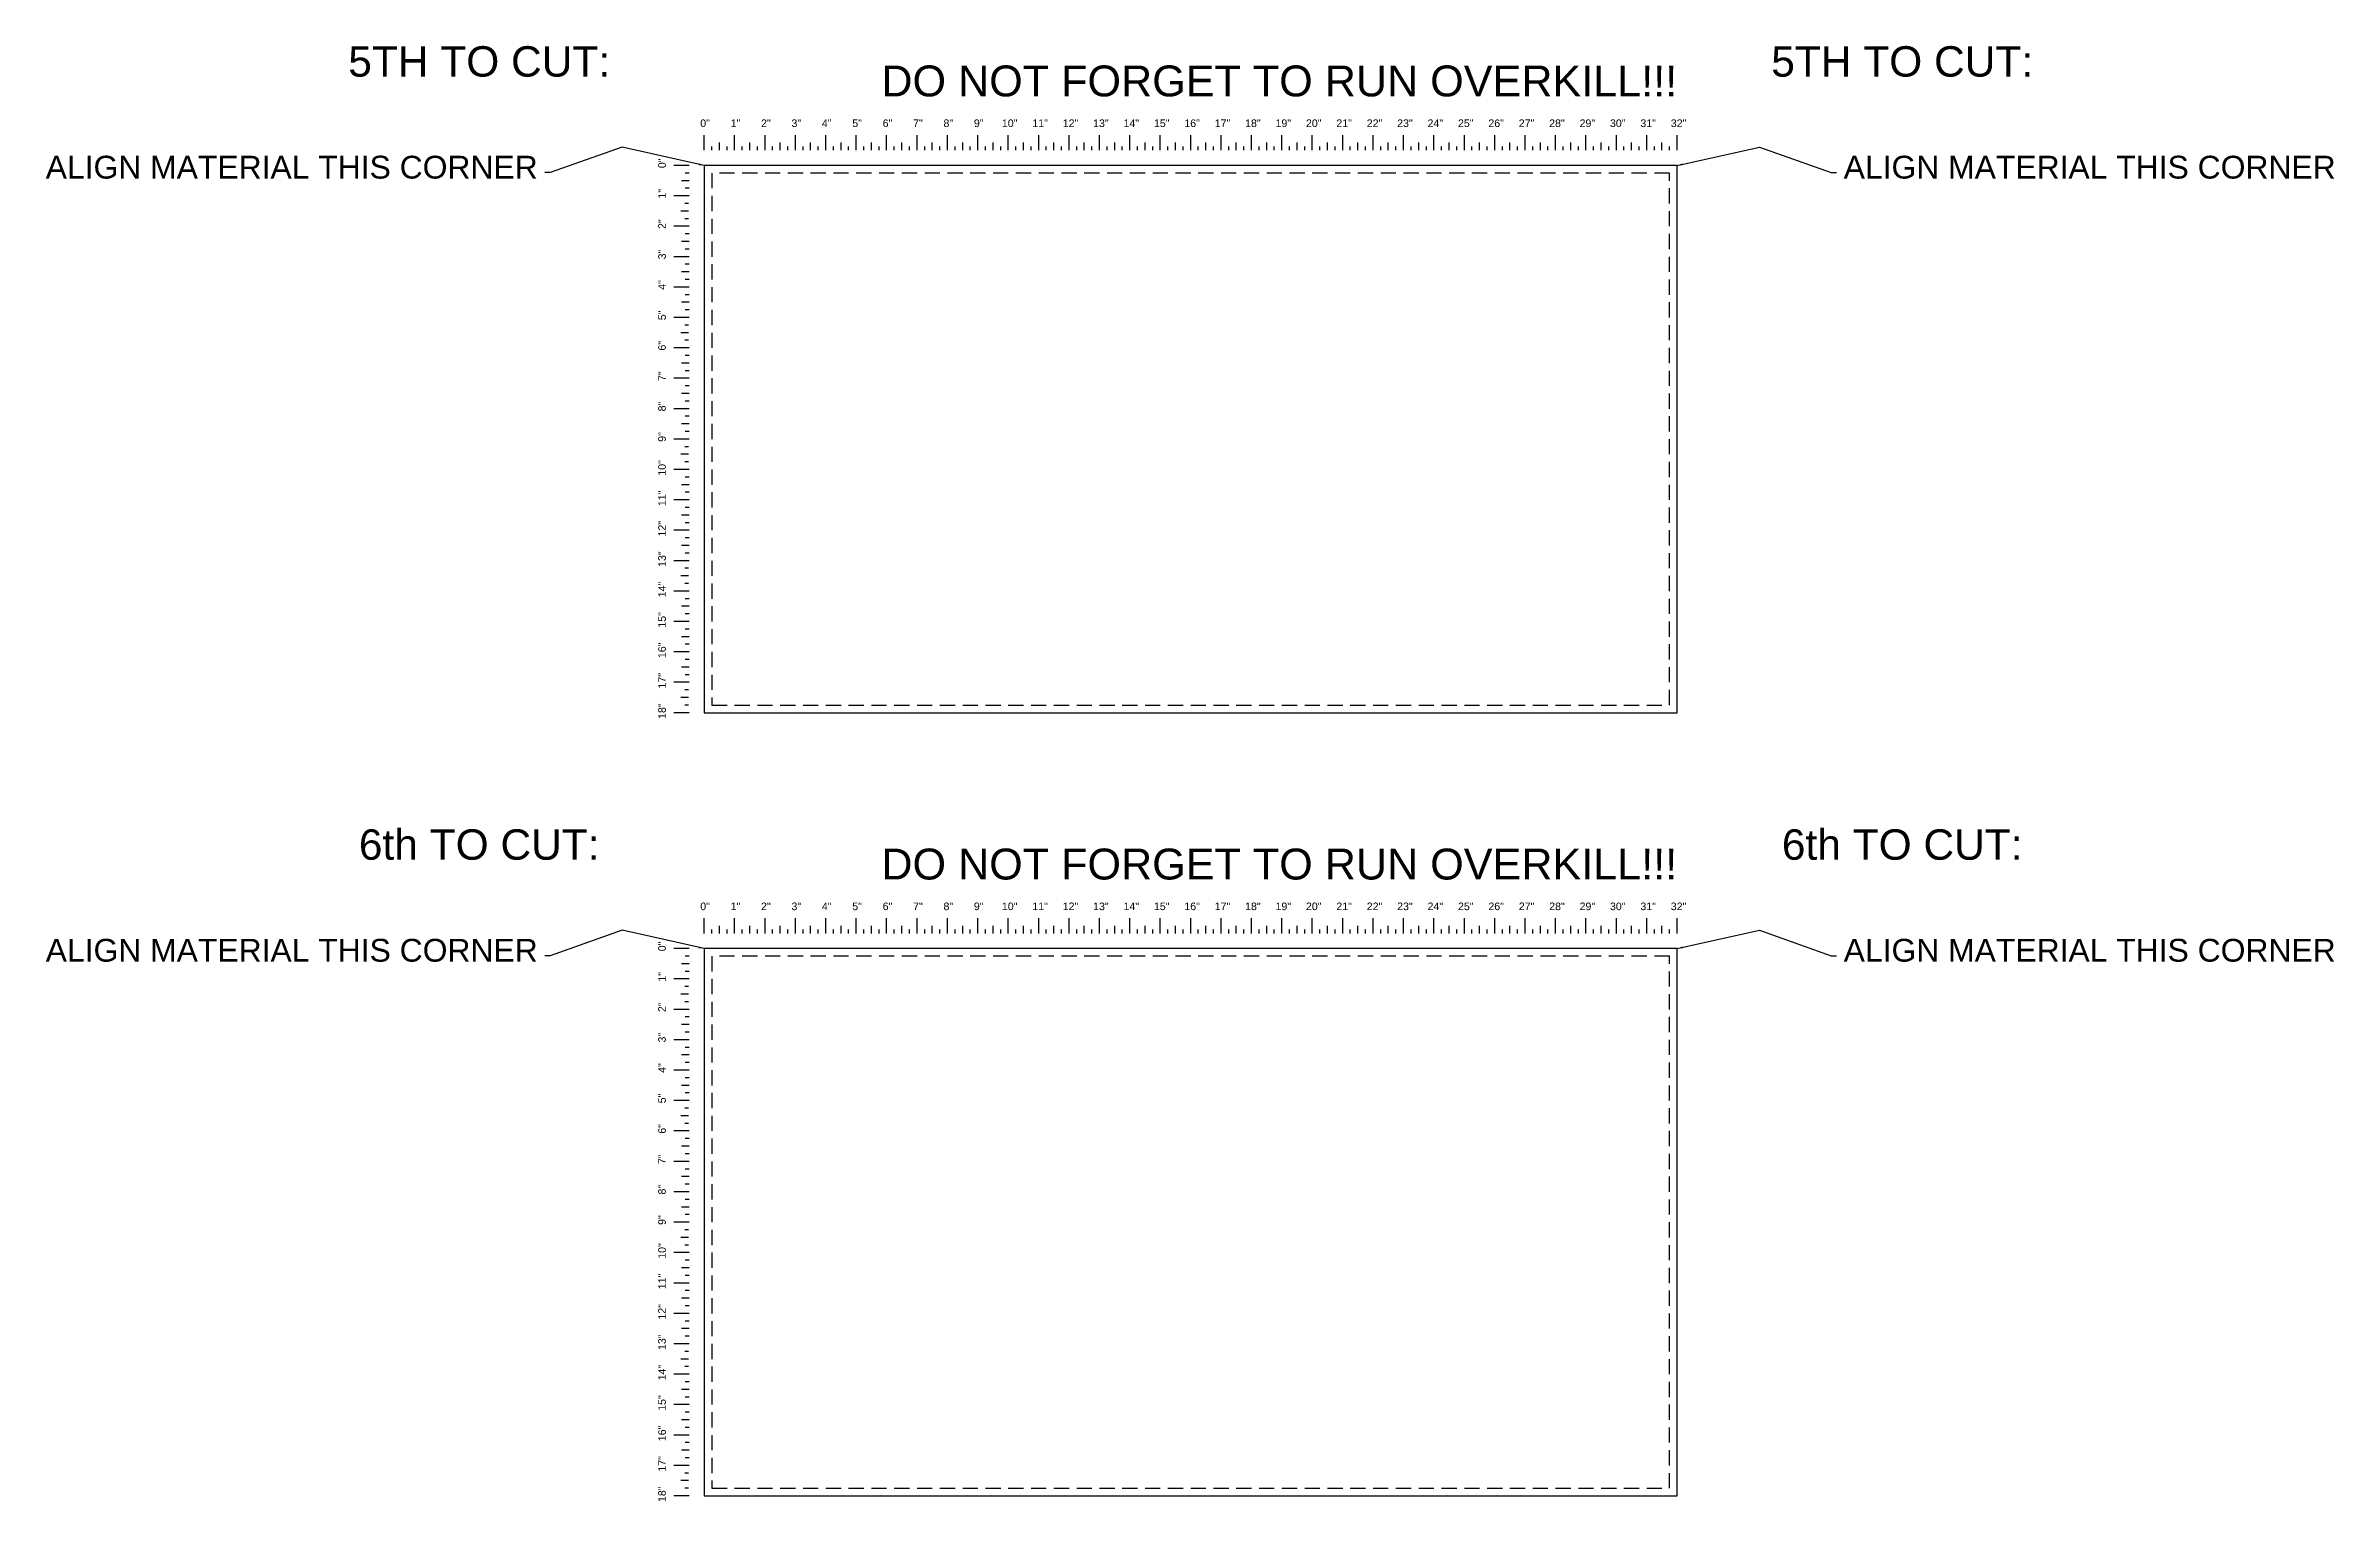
# Model space of a CAD drawing. Header units: inches. Extents: x 15 to 91, y 8 to 301.
# Drawn here: x 15.5 to 90.8, y 110.6 to 158.4 of the extents above; entities that cross this region are included whole.
import ezdxf

# ---------------------------------------------------------------- set-up
doc = ezdxf.new("R2010")
doc.units = ezdxf.units.IN
doc.header["$MEASUREMENT"] = 0
doc.linetypes.add('DASHED', pattern=[0.75, 0.5, -0.25])
doc.layers.get('Defpoints').update_dxf_attribs({"true_color": 0x000000})
doc.layers.add('2 - Engrave - Shallow (VECTOR)', color=1, linetype='Continuous', true_color=0xff0000)
doc.dimstyles.get("Standard").update_dxf_attribs({"dimtxt": 0.18, "dimasz": 0.18, "dimexe": 0.18, "dimexo": 0.0625, "dimgap": 0.09, "dimtad": 0, "dimtih": 1, "dimtoh": 1, "dimdec": 4, "dimzin": 0, "dimdsep": 46, "dimtxsty": 'Standard', "dimcen": 0.09, "dimadec": 0, "dimazin": 0, "dimtfac": 1, "dimtdec": 4, "dimtofl": 0, "dimtmove": 0, "dimatfit": 3, "dimfxl": 0, "dimtolj": 1, "dimtzin": 0, "dimarcsym": 0})

msp = doc.modelspace()

# ---------------------------------------------------------------- texts
at = {"layer": '2 - Engrave - Shallow (VECTOR)', "char_height": 1.01586, "width": 27.7709, "attachment_point": 3, "line_spacing_factor": 0.963855}
for insert in [(69.14, 157.8), (69.14, 132.043)]:
    msp.add_mtext('\\fArial;DO NOT FORGET TO RUN OVERKILL!!!', dxfattribs=dict(at, insert=insert))
at = {"layer": 'Defpoints', "line_spacing_factor": 0.963855}
for s, insert, char_height, width, attachment_point in [('\\fArial;5TH TO CUT:', (29.739, 158.434), 1, 9.51807, 2), ('\\fArial;5TH TO CUT:', (76.541, 158.434), 1, 9.51807, 2), ('\\fArial;0"', (37.327, 156.026), 0.25, 0.54819, 3), ('\\fArial;1"', (38.327, 156.026), 0.25, 0.5241, 3), ('\\fArial;2"', (39.327, 156.026), 0.25, 0.55271, 3), ('\\fArial;3"', (40.327, 156.026), 0.25, 0.54819, 3), ('\\fArial;4"', (41.327, 156.026), 0.25, 0.55873, 3), ('\\fArial;5"', (42.327, 156.026), 0.25, 0.54819, 3), ('\\fArial;6"', (43.327, 156.026), 0.25, 0.5497, 3), ('\\fArial;7"', (44.327, 156.026), 0.25, 0.54669, 3), ('\\fArial;8"', (45.327, 156.026), 0.25, 0.54819, 3), ('\\fArial;9"', (46.327, 156.026), 0.25, 0.54819, 3), ('\\fArial;10"', (47.442, 156.026), 0.25, 0.7244, 3), ('\\fArial;11"', (48.442, 156.026), 0.25, 0.6988, 3), ('\\fArial;12"', (49.442, 156.026), 0.25, 0.7244, 3), ('\\fArial;13"', (50.442, 156.026), 0.25, 0.7244, 3), ('\\fArial;14"', (51.442, 156.026), 0.25, 0.7244, 3), ('\\fArial;15"', (52.442, 156.026), 0.25, 0.7244, 3), ('\\fArial;16"', (53.442, 156.026), 0.25, 0.7244, 3), ('\\fArial;17"', (54.442, 156.026), 0.25, 0.7244, 3), ('\\fArial;18"', (55.442, 156.026), 0.25, 0.7244, 3), ('\\fArial;19"', (56.442, 156.026), 0.25, 0.7244, 3), ('\\fArial;20"', (57.442, 156.026), 0.25, 0.75301, 3), ('\\fArial;21"', (58.442, 156.026), 0.25, 0.75301, 3), ('\\fArial;22"', (59.442, 156.026), 0.25, 0.75301, 3), ('\\fArial;23"', (60.442, 156.026), 0.25, 0.75301, 3), ('\\fArial;24"', (61.442, 156.026), 0.25, 0.75301, 3), ('\\fArial;25"', (62.442, 156.026), 0.25, 0.75301, 3), ('\\fArial;26"', (63.442, 156.026), 0.25, 0.75301, 3), ('\\fArial;27"', (64.442, 156.026), 0.25, 0.75301, 3), ('\\fArial;28"', (65.442, 156.026), 0.25, 0.75301, 3), ('\\fArial;29"', (66.442, 156.026), 0.25, 0.75301, 3), ('\\fArial;30"', (67.442, 156.026), 0.25, 0.74849, 3), ('\\fArial;31"', (68.442, 156.026), 0.25, 0.74849, 3), ('\\fArial;32"', (69.442, 156.026), 0.25, 0.74849, 3), ('\\fArial;ALIGN MATERIAL THIS CORNER', (31.663, 154.831), 0.75, 17.3494, 3), ('\\fArial;ALIGN MATERIAL THIS CORNER', (74.617, 154.831), 0.75, 17.3494, 1), ('\\fArial;6th TO CUT:', (29.739, 132.677), 1, 8.80723, 2), ('\\fArial;6th TO CUT:', (76.541, 132.677), 1, 8.80723, 2), ('\\fArial;0"', (37.327, 130.269), 0.25, 0.54819, 3), ('\\fArial;1"', (38.327, 130.269), 0.25, 0.5241, 3), ('\\fArial;2"', (39.327, 130.269), 0.25, 0.55271, 3), ('\\fArial;3"', (40.327, 130.269), 0.25, 0.54819, 3), ('\\fArial;4"', (41.327, 130.269), 0.25, 0.55873, 3), ('\\fArial;5"', (42.327, 130.269), 0.25, 0.54819, 3), ('\\fArial;6"', (43.327, 130.269), 0.25, 0.5497, 3), ('\\fArial;7"', (44.327, 130.269), 0.25, 0.54669, 3), ('\\fArial;8"', (45.327, 130.269), 0.25, 0.54819, 3), ('\\fArial;9"', (46.327, 130.269), 0.25, 0.54819, 3), ('\\fArial;10"', (47.442, 130.269), 0.25, 0.7244, 3), ('\\fArial;11"', (48.442, 130.269), 0.25, 0.6988, 3), ('\\fArial;12"', (49.442, 130.269), 0.25, 0.7244, 3), ('\\fArial;13"', (50.442, 130.269), 0.25, 0.7244, 3), ('\\fArial;14"', (51.442, 130.269), 0.25, 0.7244, 3), ('\\fArial;15"', (52.442, 130.269), 0.25, 0.7244, 3), ('\\fArial;16"', (53.442, 130.269), 0.25, 0.7244, 3), ('\\fArial;17"', (54.442, 130.269), 0.25, 0.7244, 3), ('\\fArial;18"', (55.442, 130.269), 0.25, 0.7244, 3), ('\\fArial;19"', (56.442, 130.269), 0.25, 0.7244, 3), ('\\fArial;20"', (57.442, 130.269), 0.25, 0.75301, 3), ('\\fArial;21"', (58.442, 130.269), 0.25, 0.75301, 3), ('\\fArial;22"', (59.442, 130.269), 0.25, 0.75301, 3), ('\\fArial;23"', (60.442, 130.269), 0.25, 0.75301, 3), ('\\fArial;24"', (61.442, 130.269), 0.25, 0.75301, 3), ('\\fArial;25"', (62.442, 130.269), 0.25, 0.75301, 3), ('\\fArial;26"', (63.442, 130.269), 0.25, 0.75301, 3), ('\\fArial;27"', (64.442, 130.269), 0.25, 0.75301, 3), ('\\fArial;28"', (65.442, 130.269), 0.25, 0.75301, 3), ('\\fArial;29"', (66.442, 130.269), 0.25, 0.75301, 3), ('\\fArial;30"', (67.442, 130.269), 0.25, 0.74849, 3), ('\\fArial;31"', (68.442, 130.269), 0.25, 0.74849, 3), ('\\fArial;32"', (69.442, 130.269), 0.25, 0.74849, 3), ('\\fArial;ALIGN MATERIAL THIS CORNER', (31.663, 129.074), 0.75, 17.3494, 3), ('\\fArial;ALIGN MATERIAL THIS CORNER', (74.617, 129.074), 0.75, 17.3494, 1)]:
    msp.add_mtext(s, dxfattribs=dict(at, insert=insert, char_height=char_height, width=width, attachment_point=attachment_point))
at = {"layer": 'Defpoints', "char_height": 0.25, "attachment_point": 1, "rotation": 90, "line_spacing_factor": 0.963855}
for s, insert, width in [('\\fArial;0"', (35.626, 154.423), 0.54819), ('\\fArial;1"', (35.626, 153.423), 0.5241), ('\\fArial;2"', (35.626, 152.423), 0.55271), ('\\fArial;3"', (35.626, 151.423), 0.54819), ('\\fArial;4"', (35.626, 150.423), 0.55873), ('\\fArial;5"', (35.626, 149.423), 0.54819), ('\\fArial;6"', (35.626, 148.423), 0.5497), ('\\fArial;7"', (35.626, 147.423), 0.54669), ('\\fArial;8"', (35.626, 146.423), 0.54819), ('\\fArial;9"', (35.626, 145.423), 0.54819), ('\\fArial;10"', (35.626, 144.308), 0.7244), ('\\fArial;11"', (35.626, 143.308), 0.6988), ('\\fArial;12"', (35.626, 142.308), 0.7244), ('\\fArial;13"', (35.626, 141.308), 0.7244), ('\\fArial;14"', (35.626, 140.308), 0.7244), ('\\fArial;15"', (35.626, 139.308), 0.7244), ('\\fArial;16"', (35.626, 138.308), 0.7244), ('\\fArial;17"', (35.626, 137.308), 0.7244), ('\\fArial;18"', (35.626, 136.308), 0.7244), ('\\fArial;0"', (35.626, 128.666), 0.54819), ('\\fArial;1"', (35.626, 127.666), 0.5241), ('\\fArial;2"', (35.626, 126.666), 0.55271), ('\\fArial;3"', (35.626, 125.666), 0.54819), ('\\fArial;4"', (35.626, 124.666), 0.55873), ('\\fArial;5"', (35.626, 123.666), 0.54819), ('\\fArial;6"', (35.626, 122.666), 0.5497), ('\\fArial;7"', (35.626, 121.666), 0.54669), ('\\fArial;8"', (35.626, 120.666), 0.54819), ('\\fArial;9"', (35.626, 119.666), 0.54819), ('\\fArial;10"', (35.626, 118.551), 0.7244), ('\\fArial;11"', (35.626, 117.551), 0.6988), ('\\fArial;12"', (35.626, 116.551), 0.7244), ('\\fArial;13"', (35.626, 115.551), 0.7244), ('\\fArial;14"', (35.626, 114.551), 0.7244), ('\\fArial;15"', (35.626, 113.551), 0.7244), ('\\fArial;16"', (35.626, 112.551), 0.7244), ('\\fArial;17"', (35.626, 111.551), 0.7244), ('\\fArial;18"', (35.626, 110.551), 0.7244)]:
    msp.add_mtext(s, dxfattribs=dict(at, insert=insert, width=width))

# ---------------------------------------------------------------- linework, layer by layer
at = {"layer": 'Defpoints'}
for p, q in [((37.14, 155.012), (37.14, 155.512)), ((37.39, 155.012), (37.39, 155.137)), ((37.64, 155.012), (37.64, 155.262)), ((37.89, 155.012), (37.89, 155.137)), ((38.14, 155.012), (38.14, 155.512)), ((38.39, 155.012), (38.39, 155.137)), ((38.64, 155.012), (38.64, 155.262)), ((38.89, 155.012), (38.89, 155.137)), ((39.14, 155.012), (39.14, 155.512)), ((39.39, 155.012), (39.39, 155.137)), ((39.64, 155.012), (39.64, 155.262)), ((39.89, 155.012), (39.89, 155.137)), ((40.14, 155.012), (40.14, 155.512)), ((40.39, 155.012), (40.39, 155.137)), ((40.64, 155.012), (40.64, 155.262)), ((40.89, 155.012), (40.89, 155.137)), ((41.14, 155.012), (41.14, 155.512)), ((41.39, 155.012), (41.39, 155.137)), ((41.64, 155.012), (41.64, 155.262)), ((41.89, 155.012), (41.89, 155.137)), ((42.14, 155.012), (42.14, 155.512)), ((42.39, 155.012), (42.39, 155.137)), ((42.64, 155.012), (42.64, 155.262)), ((42.89, 155.012), (42.89, 155.137)), ((43.14, 155.012), (43.14, 155.512)), ((43.39, 155.012), (43.39, 155.137)), ((43.64, 155.012), (43.64, 155.262)), ((43.89, 155.012), (43.89, 155.137)), ((44.14, 155.012), (44.14, 155.512)), ((44.39, 155.012), (44.39, 155.137)), ((44.64, 155.012), (44.64, 155.262)), ((44.89, 155.012), (44.89, 155.137)), ((45.14, 155.012), (45.14, 155.512)), ((45.39, 155.012), (45.39, 155.137)), ((45.64, 155.012), (45.64, 155.262)), ((45.89, 155.012), (45.89, 155.137)), ((46.14, 155.012), (46.14, 155.512)), ((46.39, 155.012), (46.39, 155.137)), ((46.64, 155.012), (46.64, 155.262)), ((46.89, 155.012), (46.89, 155.137)), ((47.14, 155.012), (47.14, 155.512)), ((47.39, 155.012), (47.39, 155.137)), ((47.64, 155.012), (47.64, 155.262)), ((47.89, 155.012), (47.89, 155.137)), ((48.14, 155.012), (48.14, 155.512)), ((48.39, 155.012), (48.39, 155.137)), ((48.64, 155.012), (48.64, 155.262)), ((48.89, 155.012), (48.89, 155.137)), ((49.14, 155.012), (49.14, 155.512)), ((49.39, 155.012), (49.39, 155.137)), ((49.64, 155.012), (49.64, 155.262)), ((49.89, 155.012), (49.89, 155.137)), ((50.14, 155.012), (50.14, 155.512)), ((50.39, 155.012), (50.39, 155.137)), ((50.64, 155.012), (50.64, 155.262)), ((50.89, 155.012), (50.89, 155.137)), ((51.14, 155.012), (51.14, 155.512)), ((51.39, 155.012), (51.39, 155.137)), ((51.64, 155.012), (51.64, 155.262)), ((51.89, 155.012), (51.89, 155.137)), ((52.14, 155.012), (52.14, 155.512)), ((52.39, 155.012), (52.39, 155.137)), ((52.64, 155.012), (52.64, 155.262)), ((52.89, 155.012), (52.89, 155.137)), ((53.14, 155.012), (53.14, 155.512)), ((53.39, 155.012), (53.39, 155.137)), ((53.64, 155.012), (53.64, 155.262)), ((53.89, 155.012), (53.89, 155.137)), ((54.14, 155.012), (54.14, 155.512)), ((54.39, 155.012), (54.39, 155.137)), ((54.64, 155.012), (54.64, 155.262)), ((54.89, 155.012), (54.89, 155.137)), ((55.14, 155.012), (55.14, 155.512)), ((55.39, 155.012), (55.39, 155.137)), ((55.64, 155.012), (55.64, 155.262)), ((55.89, 155.012), (55.89, 155.137)), ((56.14, 155.012), (56.14, 155.512)), ((56.39, 155.012), (56.39, 155.137)), ((56.64, 155.012), (56.64, 155.262)), ((56.89, 155.012), (56.89, 155.137)), ((57.14, 155.012), (57.14, 155.512)), ((57.39, 155.012), (57.39, 155.137)), ((57.64, 155.012), (57.64, 155.262)), ((57.89, 155.012), (57.89, 155.137)), ((58.14, 155.012), (58.14, 155.512)), ((58.39, 155.012), (58.39, 155.137)), ((58.64, 155.012), (58.64, 155.262)), ((58.89, 155.012), (58.89, 155.137)), ((59.14, 155.012), (59.14, 155.512)), ((59.39, 155.012), (59.39, 155.137)), ((59.64, 155.012), (59.64, 155.262)), ((59.89, 155.012), (59.89, 155.137)), ((60.14, 155.012), (60.14, 155.512)), ((60.39, 155.012), (60.39, 155.137)), ((60.64, 155.012), (60.64, 155.262)), ((60.89, 155.012), (60.89, 155.137)), ((61.14, 155.012), (61.14, 155.512)), ((61.39, 155.012), (61.39, 155.137)), ((61.64, 155.012), (61.64, 155.262)), ((61.89, 155.012), (61.89, 155.137)), ((62.14, 155.012), (62.14, 155.512)), ((62.39, 155.012), (62.39, 155.137)), ((62.64, 155.012), (62.64, 155.262)), ((62.89, 155.012), (62.89, 155.137)), ((63.14, 155.012), (63.14, 155.512)), ((63.39, 155.012), (63.39, 155.137)), ((63.64, 155.012), (63.64, 155.262)), ((63.89, 155.012), (63.89, 155.137)), ((64.14, 155.012), (64.14, 155.512)), ((64.39, 155.012), (64.39, 155.137)), ((64.64, 155.012), (64.64, 155.262)), ((64.89, 155.012), (64.89, 155.137)), ((65.14, 155.012), (65.14, 155.512)), ((65.39, 155.012), (65.39, 155.137)), ((65.64, 155.012), (65.64, 155.262)), ((65.89, 155.012), (65.89, 155.137)), ((66.14, 155.012), (66.14, 155.512)), ((66.39, 155.012), (66.39, 155.137)), ((66.64, 155.012), (66.64, 155.262)), ((66.89, 155.012), (66.89, 155.137)), ((67.14, 155.012), (67.14, 155.512)), ((67.39, 155.012), (67.39, 155.137)), ((67.64, 155.012), (67.64, 155.262)), ((67.89, 155.012), (67.89, 155.137)), ((68.14, 155.012), (68.14, 155.512)), ((68.39, 155.012), (68.39, 155.137)), ((68.64, 155.012), (68.64, 155.262)), ((68.89, 155.012), (68.89, 155.137)), ((69.14, 155.012), (69.14, 155.512)), ((36.64, 154.512), (36.14, 154.512)), ((36.64, 154.012), (36.39, 154.012)), ((36.64, 154.262), (36.515, 154.262)), ((36.64, 153.762), (36.515, 153.762)), ((36.64, 153.512), (36.14, 153.512)), ((36.625, 153.012), (36.375, 153.012)), ((36.625, 153.262), (36.5, 153.262)), ((36.64, 152.512), (36.14, 152.512)), ((36.625, 152.762), (36.5, 152.762)), ((36.64, 152.262), (36.515, 152.262)), ((36.64, 151.512), (36.14, 151.512)), ((36.64, 152.012), (36.39, 152.012)), ((36.64, 151.762), (36.515, 151.762)), ((36.64, 151.012), (36.39, 151.012)), ((36.64, 151.262), (36.515, 151.262)), ((36.64, 150.762), (36.515, 150.762)), ((36.64, 150.512), (36.14, 150.512)), ((36.64, 150.012), (36.39, 150.012)), ((36.64, 150.262), (36.515, 150.262)), ((36.64, 149.512), (36.14, 149.512)), ((36.625, 149.262), (36.5, 149.262)), ((36.64, 149.762), (36.515, 149.762)), ((36.64, 148.512), (36.14, 148.512)), ((36.625, 149.012), (36.375, 149.012)), ((36.625, 148.762), (36.5, 148.762)), ((36.64, 148.012), (36.39, 148.012)), ((36.64, 148.262), (36.515, 148.262)), ((36.64, 147.762), (36.515, 147.762)), ((36.64, 147.512), (36.14, 147.512)), ((36.64, 147.012), (36.39, 147.012)), ((36.64, 147.262), (36.515, 147.262)), ((36.64, 146.512), (36.14, 146.512)), ((36.64, 146.762), (36.515, 146.762)), ((36.64, 146.262), (36.515, 146.262)), ((36.64, 145.512), (36.14, 145.512)), ((36.64, 146.012), (36.39, 146.012)), ((36.64, 145.762), (36.515, 145.762)), ((36.625, 145.012), (36.375, 145.012)), ((36.625, 145.262), (36.5, 145.262)), ((36.625, 144.762), (36.5, 144.762)), ((36.64, 144.512), (36.14, 144.512)), ((36.64, 144.012), (36.39, 144.012)), ((36.64, 144.262), (36.515, 144.262)), ((36.64, 143.512), (36.14, 143.512)), ((36.64, 143.012), (36.39, 143.012)), ((36.64, 143.762), (36.515, 143.762)), ((36.64, 143.262), (36.515, 143.262)), ((36.64, 142.512), (36.14, 142.512)), ((36.64, 142.762), (36.515, 142.762)), ((36.64, 142.262), (36.515, 142.262)), ((36.64, 141.512), (36.14, 141.512)), ((36.64, 142.012), (36.39, 142.012)), ((36.64, 141.762), (36.515, 141.762)), ((36.625, 141.012), (36.375, 141.012)), ((36.625, 141.262), (36.5, 141.262)), ((36.625, 140.762), (36.5, 140.762)), ((36.64, 140.512), (36.14, 140.512)), ((36.64, 140.012), (36.39, 140.012)), ((36.64, 140.262), (36.515, 140.262)), ((36.64, 139.512), (36.14, 139.512)), ((36.64, 139.762), (36.515, 139.762)), ((36.64, 139.262), (36.515, 139.262)), ((36.64, 138.512), (36.14, 138.512)), ((36.64, 139.012), (36.39, 139.012)), ((36.64, 138.762), (36.515, 138.762)), ((36.64, 138.012), (36.39, 138.012)), ((36.64, 138.262), (36.515, 138.262)), ((36.64, 137.762), (36.515, 137.762)), ((36.64, 137.512), (36.14, 137.512)), ((36.625, 137.012), (36.375, 137.012)), ((36.625, 137.262), (36.5, 137.262)), ((36.64, 136.512), (36.14, 136.512)), ((36.625, 136.762), (36.5, 136.762)), ((37.14, 129.255), (37.14, 129.755)), ((37.64, 129.255), (37.64, 129.505)), ((38.14, 129.255), (38.14, 129.755)), ((38.64, 129.255), (38.64, 129.505)), ((39.14, 129.255), (39.14, 129.755)), ((39.64, 129.255), (39.64, 129.505)), ((40.14, 129.255), (40.14, 129.755)), ((40.64, 129.255), (40.64, 129.505)), ((41.14, 129.255), (41.14, 129.755)), ((41.64, 129.255), (41.64, 129.505)), ((42.14, 129.255), (42.14, 129.755)), ((42.64, 129.255), (42.64, 129.505)), ((43.14, 129.255), (43.14, 129.755)), ((43.64, 129.255), (43.64, 129.505)), ((44.14, 129.255), (44.14, 129.755)), ((44.64, 129.255), (44.64, 129.505)), ((45.14, 129.255), (45.14, 129.755)), ((45.64, 129.255), (45.64, 129.505)), ((46.14, 129.255), (46.14, 129.755)), ((46.64, 129.255), (46.64, 129.505)), ((47.14, 129.255), (47.14, 129.755)), ((47.64, 129.255), (47.64, 129.505)), ((48.14, 129.255), (48.14, 129.755)), ((48.64, 129.255), (48.64, 129.505)), ((49.14, 129.255), (49.14, 129.755)), ((49.64, 129.255), (49.64, 129.505)), ((50.14, 129.255), (50.14, 129.755)), ((50.64, 129.255), (50.64, 129.505)), ((51.14, 129.255), (51.14, 129.755)), ((51.64, 129.255), (51.64, 129.505)), ((52.14, 129.255), (52.14, 129.755)), ((52.64, 129.255), (52.64, 129.505)), ((53.14, 129.255), (53.14, 129.755)), ((53.64, 129.255), (53.64, 129.505)), ((54.14, 129.255), (54.14, 129.755)), ((54.64, 129.255), (54.64, 129.505)), ((55.14, 129.255), (55.14, 129.755)), ((55.64, 129.255), (55.64, 129.505)), ((56.14, 129.255), (56.14, 129.755)), ((56.64, 129.255), (56.64, 129.505)), ((57.14, 129.255), (57.14, 129.755)), ((57.64, 129.255), (57.64, 129.505)), ((58.14, 129.255), (58.14, 129.755)), ((58.64, 129.255), (58.64, 129.505)), ((59.14, 129.255), (59.14, 129.755)), ((59.64, 129.255), (59.64, 129.505)), ((60.14, 129.255), (60.14, 129.755)), ((60.64, 129.255), (60.64, 129.505)), ((61.14, 129.255), (61.14, 129.755)), ((61.64, 129.255), (61.64, 129.505)), ((62.14, 129.255), (62.14, 129.755)), ((62.64, 129.255), (62.64, 129.505)), ((63.14, 129.255), (63.14, 129.755)), ((63.64, 129.255), (63.64, 129.505)), ((64.14, 129.255), (64.14, 129.755)), ((64.64, 129.255), (64.64, 129.505)), ((65.14, 129.255), (65.14, 129.755)), ((65.64, 129.255), (65.64, 129.505)), ((66.14, 129.255), (66.14, 129.755)), ((66.64, 129.255), (66.64, 129.505)), ((67.14, 129.255), (67.14, 129.755)), ((67.64, 129.255), (67.64, 129.505)), ((68.14, 129.255), (68.14, 129.755)), ((68.64, 129.255), (68.64, 129.505)), ((69.14, 129.255), (69.14, 129.755)), ((36.64, 128.755), (36.14, 128.755)), ((37.39, 129.255), (37.39, 129.38)), ((37.89, 129.255), (37.89, 129.38)), ((38.39, 129.255), (38.39, 129.38)), ((38.89, 129.255), (38.89, 129.38)), ((39.39, 129.255), (39.39, 129.38)), ((39.89, 129.255), (39.89, 129.38)), ((40.39, 129.255), (40.39, 129.38)), ((40.89, 129.255), (40.89, 129.38)), ((41.39, 129.255), (41.39, 129.38)), ((41.89, 129.255), (41.89, 129.38)), ((42.39, 129.255), (42.39, 129.38)), ((42.89, 129.255), (42.89, 129.38)), ((43.39, 129.255), (43.39, 129.38)), ((43.89, 129.255), (43.89, 129.38)), ((44.39, 129.255), (44.39, 129.38)), ((44.89, 129.255), (44.89, 129.38)), ((45.39, 129.255), (45.39, 129.38)), ((45.89, 129.255), (45.89, 129.38)), ((46.39, 129.255), (46.39, 129.38)), ((46.89, 129.255), (46.89, 129.38)), ((47.39, 129.255), (47.39, 129.38)), ((47.89, 129.255), (47.89, 129.38)), ((48.39, 129.255), (48.39, 129.38)), ((48.89, 129.255), (48.89, 129.38)), ((49.39, 129.255), (49.39, 129.38)), ((49.89, 129.255), (49.89, 129.38)), ((50.39, 129.255), (50.39, 129.38)), ((50.89, 129.255), (50.89, 129.38)), ((51.39, 129.255), (51.39, 129.38)), ((51.89, 129.255), (51.89, 129.38)), ((52.39, 129.255), (52.39, 129.38)), ((52.89, 129.255), (52.89, 129.38)), ((53.39, 129.255), (53.39, 129.38)), ((53.89, 129.255), (53.89, 129.38)), ((54.39, 129.255), (54.39, 129.38)), ((54.89, 129.255), (54.89, 129.38)), ((55.39, 129.255), (55.39, 129.38)), ((55.89, 129.255), (55.89, 129.38)), ((56.39, 129.255), (56.39, 129.38)), ((56.89, 129.255), (56.89, 129.38)), ((57.39, 129.255), (57.39, 129.38)), ((57.89, 129.255), (57.89, 129.38)), ((58.39, 129.255), (58.39, 129.38)), ((58.89, 129.255), (58.89, 129.38)), ((59.39, 129.255), (59.39, 129.38)), ((59.89, 129.255), (59.89, 129.38)), ((60.39, 129.255), (60.39, 129.38)), ((60.89, 129.255), (60.89, 129.38)), ((61.39, 129.255), (61.39, 129.38)), ((61.89, 129.255), (61.89, 129.38)), ((62.39, 129.255), (62.39, 129.38)), ((62.89, 129.255), (62.89, 129.38)), ((63.39, 129.255), (63.39, 129.38)), ((63.89, 129.255), (63.89, 129.38)), ((64.39, 129.255), (64.39, 129.38)), ((64.89, 129.255), (64.89, 129.38)), ((65.39, 129.255), (65.39, 129.38)), ((65.89, 129.255), (65.89, 129.38)), ((66.39, 129.255), (66.39, 129.38)), ((66.89, 129.255), (66.89, 129.38)), ((67.39, 129.255), (67.39, 129.38)), ((67.89, 129.255), (67.89, 129.38)), ((68.39, 129.255), (68.39, 129.38)), ((68.89, 129.255), (68.89, 129.38)), ((36.64, 128.255), (36.39, 128.255)), ((36.64, 128.505), (36.515, 128.505)), ((36.64, 128.005), (36.515, 128.005)), ((36.64, 127.755), (36.14, 127.755)), ((36.625, 127.255), (36.375, 127.255)), ((36.625, 127.505), (36.5, 127.505)), ((36.64, 126.755), (36.14, 126.755)), ((36.625, 127.005), (36.5, 127.005)), ((36.64, 126.505), (36.515, 126.505)), ((36.64, 125.755), (36.14, 125.755)), ((36.64, 126.255), (36.39, 126.255)), ((36.64, 126.005), (36.515, 126.005)), ((36.64, 125.255), (36.39, 125.255)), ((36.64, 125.505), (36.515, 125.505)), ((36.64, 125.005), (36.515, 125.005)), ((36.64, 124.755), (36.14, 124.755)), ((36.64, 124.255), (36.39, 124.255)), ((36.64, 124.505), (36.515, 124.505)), ((36.64, 123.755), (36.14, 123.755)), ((36.625, 123.505), (36.5, 123.505)), ((36.64, 124.005), (36.515, 124.005)), ((36.64, 122.755), (36.14, 122.755)), ((36.625, 123.255), (36.375, 123.255)), ((36.625, 123.005), (36.5, 123.005)), ((36.64, 122.255), (36.39, 122.255)), ((36.64, 122.505), (36.515, 122.505)), ((36.64, 122.005), (36.515, 122.005)), ((36.64, 121.755), (36.14, 121.755)), ((36.64, 121.255), (36.39, 121.255)), ((36.64, 121.505), (36.515, 121.505)), ((36.64, 120.755), (36.14, 120.755)), ((36.64, 121.005), (36.515, 121.005)), ((36.64, 120.505), (36.515, 120.505)), ((36.64, 119.755), (36.14, 119.755)), ((36.64, 120.255), (36.39, 120.255)), ((36.64, 120.005), (36.515, 120.005)), ((36.625, 119.255), (36.375, 119.255)), ((36.625, 119.505), (36.5, 119.505)), ((36.625, 119.005), (36.5, 119.005)), ((36.64, 118.755), (36.14, 118.755)), ((36.64, 118.255), (36.39, 118.255)), ((36.64, 118.505), (36.515, 118.505)), ((36.64, 117.755), (36.14, 117.755)), ((36.64, 118.005), (36.515, 118.005)), ((36.64, 117.505), (36.515, 117.505)), ((36.64, 116.755), (36.14, 116.755)), ((36.64, 117.255), (36.39, 117.255)), ((36.64, 117.005), (36.515, 117.005)), ((36.64, 116.255), (36.39, 116.255)), ((36.64, 116.505), (36.515, 116.505)), ((36.64, 116.005), (36.515, 116.005)), ((36.64, 115.755), (36.14, 115.755)), ((36.625, 115.255), (36.375, 115.255)), ((36.625, 115.505), (36.5, 115.505)), ((36.64, 114.755), (36.14, 114.755)), ((36.625, 115.005), (36.5, 115.005)), ((36.64, 114.505), (36.515, 114.505)), ((36.64, 113.755), (36.14, 113.755)), ((36.64, 114.255), (36.39, 114.255)), ((36.64, 114.005), (36.515, 114.005)), ((36.64, 113.255), (36.39, 113.255)), ((36.64, 113.505), (36.515, 113.505)), ((36.64, 113.005), (36.515, 113.005)), ((36.64, 112.755), (36.14, 112.755)), ((36.64, 112.255), (36.39, 112.255)), ((36.64, 112.505), (36.515, 112.505)), ((36.64, 111.755), (36.14, 111.755)), ((36.625, 111.505), (36.5, 111.505)), ((36.64, 112.005), (36.515, 112.005)), ((36.64, 110.755), (36.14, 110.755)), ((36.625, 111.255), (36.375, 111.255)), ((36.625, 111.005), (36.5, 111.005))]:
    msp.add_line(p, q, dxfattribs=at)
for points in [[(37.14, 136.512), (69.14, 136.512), (69.14, 154.512), (37.14, 154.512)], [(37.14, 110.755), (69.14, 110.755), (69.14, 128.755), (37.14, 128.755)]]:
    msp.add_lwpolyline(points, close=True, dxfattribs=at)
at = {"layer": 'Defpoints', "linetype": 'DASHED'}
for points in [[(37.39, 136.762), (68.89, 136.762), (68.89, 154.262), (37.39, 154.262)], [(37.39, 111.005), (68.89, 111.005), (68.89, 128.505), (37.39, 128.505)]]:
    msp.add_lwpolyline(points, close=True, dxfattribs=at)

msp.set_redraw_order([(e.dxf.handle, doc.entitydb.next_handle()) for e in msp.query("TEXT MTEXT ATTDEF DIMENSION ARC_DIMENSION")])  # texts and dimensions are drawn at this point

# ---------------------------------------------------------------- leaders
at = {"layer": 'Defpoints'}
for points in [[(37.14, 154.512), (34.436, 155.118), (32.077, 154.276), (31.897, 154.276)], [(69.14, 154.512), (71.844, 155.118), (74.203, 154.276), (74.383, 154.276)], [(37.14, 128.755), (34.436, 129.362), (32.077, 128.519), (31.897, 128.519)], [(69.14, 128.755), (71.844, 129.362), (74.203, 128.519), (74.383, 128.519)]]:
    msp.add_leader(points, dimstyle='Standard', override={"dimgap": 0.09, "dimtad": 0}, dxfattribs=at)

doc.saveas('drawing.dxf')
